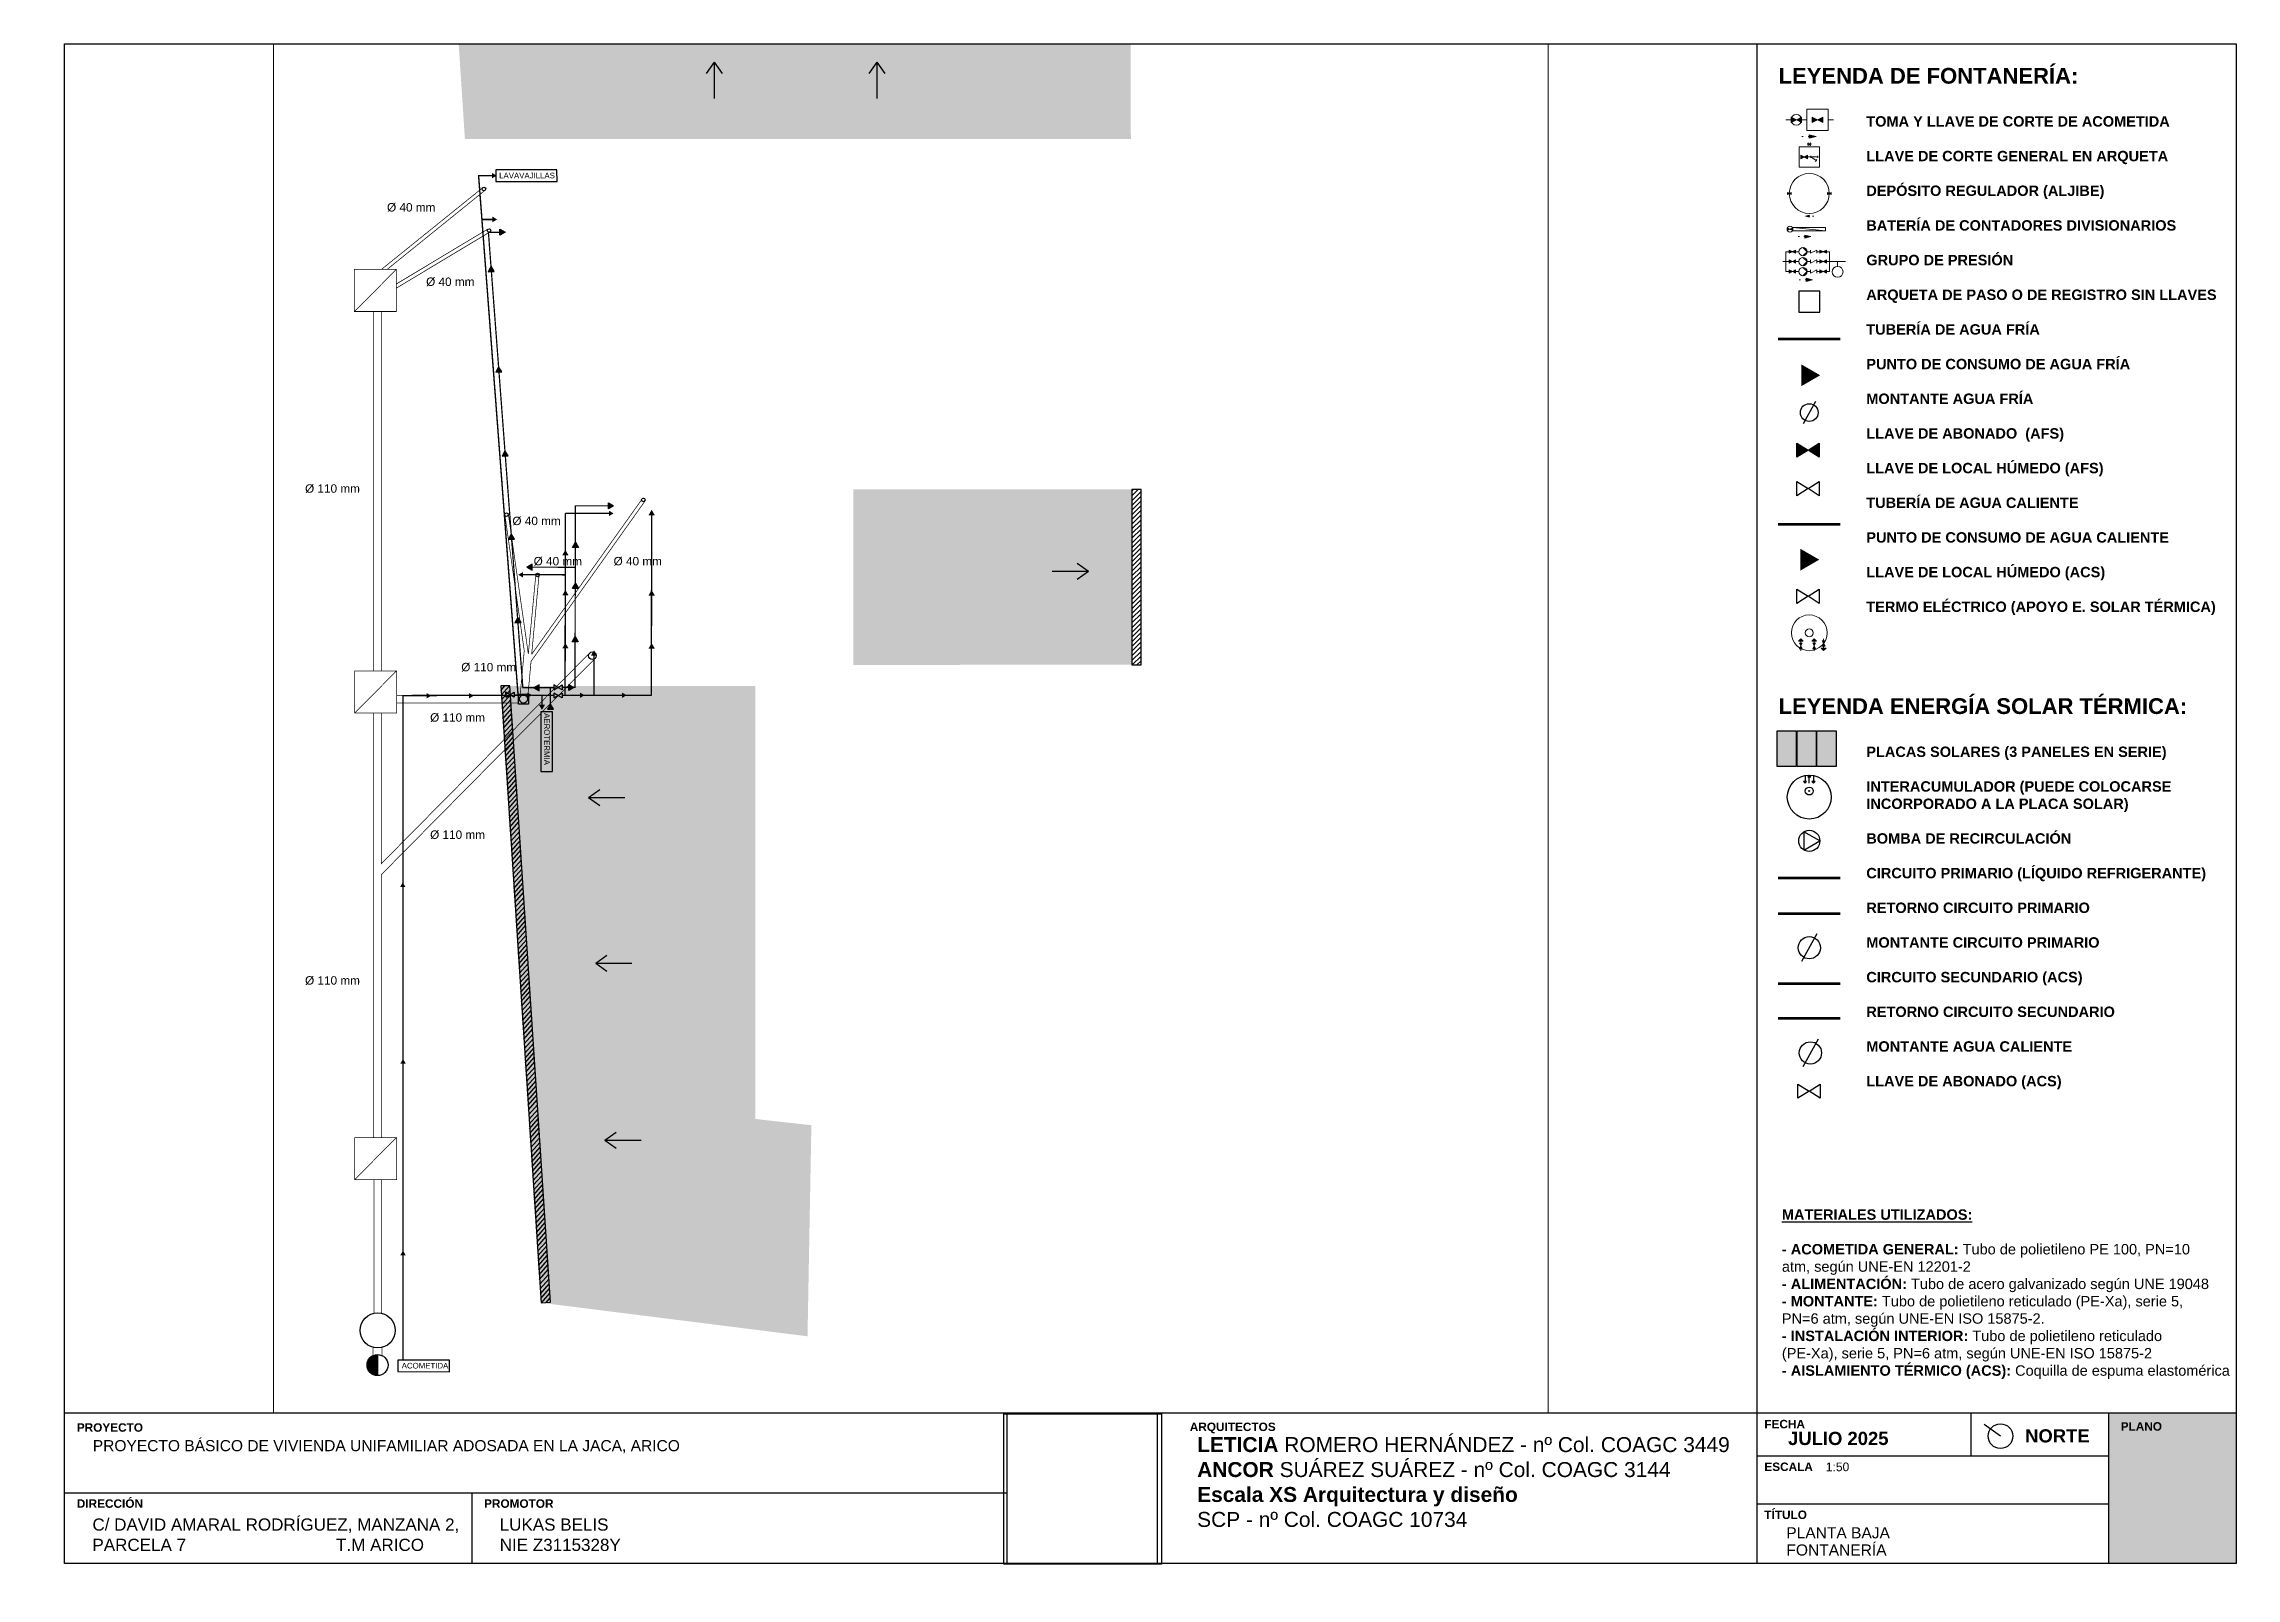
# Paper-space layout 'FONT_PB' of a CAD drawing. Header units: metres, sheet in millimetres. Extents: x 0 to 414, y 1 to 291.
# The model-space entities are those that its viewports show. They can reach past a viewport. Long polylines and large blocks are cut down to what shows.
import ezdxf
from ezdxf.enums import TextEntityAlignment as Align

# ---------------------------------------------------------------- set-up
doc = ezdxf.new("R2010")
doc.units = ezdxf.units.M
for name, pattern in [('CONTINUA', [0]), ('CYPE_PUNTO', [0.075, 0, -0.075]), ('RAYITAS2', [0.1875, 0.125, -0.0625])]:
    doc.linetypes.add(name, pattern=pattern)
for name, color, linetype in [('01Texto 4 (Ref Carp)', 220, 'Continuous'), ('01Trama solido', 254, 'Continuous'), ('03fontanería', 170, 'Continuous'), ('03Saneamiento', 124, 'Continuous'), ('04Presentacion', 7, 'Continuous'), ('04Ventana Presentación', 250, 'Continuous')]:
    doc.layers.add(name, color=color, linetype=linetype)
for name, color, linetype, true_color in [('03Solar Termica', 7, 'Continuous', 0xf2cf45), ('04Ventanas presentación', 7, 'Continuous', 0xffffff), ('PDF2_Rellenos sólidos', 7, 'Continuous', 0xffffff), ('PDF_Rellenos sólidos', 7, 'Continuous', 0xffffff)]:
    doc.layers.add(name, color=color, linetype=linetype, true_color=true_color)
doc.layers.add('SALU_NUDOS', color=19, linetype='Continuous', lineweight=0)
doc.styles.add('ARIAL', font='arial.ttf')
doc.styles.add('BankGothic', font='bgothl.ttf')
doc.styles.get("Standard").update_dxf_attribs({"font": 'arial.ttf'})
picture_1 = doc.add_image_def('image1.png', size_in_pixel=(401, 382))

psp = doc.layouts.new('FONT_PB')

msp = doc.modelspace()

# ---------------------------------------------------------------- texts
at = {"layer": '03fontanería', "color": 170, "char_height": 0.08, "attachment_point": 1, "style": 'ARIAL'}
for s, insert, rotation in [('LAVAVAJILLAS', (42.472, -24.401), 0.0988), ('AEROTERMIA', (43.194, -32.107), 269.9617), ('ACOMETIDA', (41.083, -41.372), 359.9617)]:
    msp.add_mtext_dynamic_manual_height_columns(s, width=262.54883, gutter_width=12.5, heights=[0], dxfattribs=dict(at, insert=insert, rotation=rotation))
at = {"layer": '03Saneamiento', "char_height": 0.12, "attachment_point": 1, "rotation": 359.893}
for s, insert in [('%%C 40 mm', (40.874, -24.833)), ('%%C 40 mm', (41.431, -25.894)), ('%%C 110 mm', (39.705, -28.843)), ('%%C 40 mm', (42.661, -29.305)), ('%%C 40 mm', (42.964, -29.879)), ('%%C 40 mm', (44.104, -29.879)), ('%%C 110 mm', (41.932, -31.39)), ('%%C 110 mm', (41.488, -32.108)), ('%%C 110 mm', (41.488, -33.779)), ('%%C 110 mm', (39.705, -35.858))]:
    msp.add_mtext_dynamic_manual_height_columns(s, width=21.21165, gutter_width=25, heights=[0], dxfattribs=dict(at, insert=insert))

# ---------------------------------------------------------------- blocks, each defined once
blk = doc.blocks.new('_caratula hostel')
at = {"layer": '04Presentacion', "ltscale": 0.1}
h = blk.add_hatch(color=252, dxfattribs=at)
h.dxf.hatch_style = 1
h.paths.add_polyline_path([(414.17, 32.6), (390.08, 32.6), (390.08, 4.21), (414.17, 4.21)])
for p, q in [((182.17, 4.21), (182.17, 32.6)), ((210.56, 4.21), (210.56, 32.6)), ((323.76, 4.21), (323.76, 32.6)), ((414.17, 27.15), (414.17, 27.15)), ((323.76, 15.47), (390.08, 15.47))]:
    blk.add_line(p, q, dxfattribs=at)
at = {"layer": '04Presentacion', "linetype": 'Continuous'}
blk.add_lwpolyline([(4.2, 4.21), (4.2, 291.17), (414.17, 291.17), (414.17, 4.21)], close=True, dxfattribs=at)
at = {"layer": '04Presentacion', "ltscale": 0.1}
for points in [[(414.17, 32.6), (4.2, 32.6)], [(364.07, 32.6), (364.07, 24.54)], [(390.08, 32.6), (390.08, 4.21)], [(323.76, 24.54), (390.08, 24.54)], [(4.2, 17.59), (182.17, 17.59)], [(81.09, 17.59), (81.09, 4.21)]]:
    blk.add_lwpolyline(points, dxfattribs=at)
at = {"layer": '04Presentacion', "attachment_point": 1, "style": 'BankGothic'}
for s, insert, char_height, width in [('{\\fArial|b1|i0|c0|p34;\\C8;PROYECTO}', (6.5, 30.7), 1.5945, 92.2528), ('{\\fArial|b1|i0|c0|p34;\\C8;ARQUITECTOS}', (216.63, 30.83), 1.5945, 92.2528), ('{\\fArial|b1|i0|c0|p34;\\C8;FECHA}', (325.1, 31.35), 1.5945, 92.2528), ('{\\fArial|b1|i0|c0|p34;JULIO 2025}', (329.58, 29.09), 2.4914, 155.1989), ('{\\fArial|b1|i0|c0|p34;NORTE}', (374.33, 29.57), 2.4914, 155.1989), ('{\\fArial|b1|i0|c0|p34;\\C8;PLANO}', (392.38, 30.91), 1.5945, 92.2528), ('{\\fArial|b0|i0|c0|p34;PROYECTO BÁSICO DE VIVIENDA UNIFAMILIAR ADOSADA EN LA JACA, ARICO}', (9.52, 27.53), 2.1, 171.1158), ('{\\fArial|b1|i0|c0|p34;LETICIA\\fArial|b0|i0|c0|p34; ROMERO HERNÁNDEZ - nº Col. COAGC 3449\\fArial|b1|i0|c0|p34;\\PANCOR\\fArial|b0|i0|c0|p34; SUÁREZ SUÁREZ - nº Col. COAGC 3144\\P\\fArial|b1|i0|c0|p34;Escala XS Arquitectura y diseño\\fArial|b0|i0|c0|p34; \\PSCP - nº Col. COAGC 10734}', (218.02, 28.09), 2.82508, 102.7774), ('{\\fArial|b1|i0|c0|p34;\\C8;ESCALA}', (325.1, 23.29), 1.5945, 92.2528), ('{\\fArial|b1|i0|c0|p34;\\C8;DIRECCIÓN}', (6.5, 16.34), 1.5945, 92.2528), ('{\\fArial|b0|i0|c0|p34;C/ DAVID AMARAL RODRÍGUEZ, MANZANA 2, PARCELA 7^I^I^I^IT.M ARICO}', (9.45, 12.73), 2.3, 72.0333), ('{\\fArial|b1|i0|c0|p34;\\C8;PROMOTOR}', (83.39, 16.34), 1.5945, 92.2528), ('{\\fArial|b0|i0|c0|p34;LUKAS BELIS\\PNIE Z3115328Y}', (86.34, 12.73), 2.3, 72.0333), ('{\\fArial|b1|i0|c0|p34;\\C8;TÍTULO}', (325.1, 14.22), 1.5945, 92.2528)]:
    blk.add_mtext(s, dxfattribs=dict(at, insert=insert, char_height=char_height, width=width))
at = {"layer": '04Presentacion', "color": 252, "true_color": 0x939598, "style": 'ARIAL'}
blk.add_attdef('ESCALA', (336.7, 21.66), '', height=1.63, dxfattribs=at)
at = {"layer": '04Presentacion', "style": 'ARIAL'}
blk.add_attdef('LAMINA', text='', height=9.5, dxfattribs=at).set_placement((402.13, 11.88), align=Align.CENTER)
for tag, p in [('PLANTA', (329.25, 8.97)), ('PLANO', (329.27, 5.73))]:
    blk.add_attdef(tag, p, '', height=2.1, dxfattribs=at)
at = {"layer": '04Presentacion', "color": 7, "true_color": 0xffffff}
image = blk.add_image(picture_1, insert=(181.49, 4.09), size_in_units=(29.8, 28.39), dxfattribs=at)
image.dxf.flags = 7
blk = doc.blocks.new('Deposito regulador (aljibe)')
at = {"layer": 'SALU_NUDOS'}
for points in [[(0, 0.535), (0.1, 0.56), (0, 0.585)], [(-0.585, -0.075), (-0.535, -0.051), (-0.485, -0.075), (-0.485, -0.025), (-0.535, -0.049), (-0.585, -0.025)], [(0.485, -0.075), (0.535, -0.051), (0.585, -0.075), (0.585, -0.025), (0.535, -0.049), (0.485, -0.025)]]:
    blk.add_hatch(color=256, dxfattribs=at).paths.add_polyline_path(points)
at = {"layer": 'SALU_NUDOS', "linetype": 'CYPE_PUNTO'}
blk.add_line((-0.1, 0.56), (0, 0.56), dxfattribs=at)
at = {"layer": 'SALU_NUDOS'}
for points in [[(0, 0.535), (0.1, 0.56), (0, 0.585)], [(-0.585, -0.075), (-0.535, -0.051), (-0.485, -0.075), (-0.485, -0.025), (-0.535, -0.049), (-0.585, -0.025)], [(0.485, -0.075), (0.535, -0.051), (0.585, -0.075), (0.585, -0.025), (0.535, -0.049), (0.485, -0.025)]]:
    blk.add_lwpolyline(points, close=True, dxfattribs=at)
blk.add_circle((0, -0.05), 0.535, dxfattribs=at)
blk = doc.blocks.new('Grupo de presion')
at = {"layer": 'SALU_NUDOS'}
for points in [[(-0.39, 0.085), (-0.34, 0.109), (-0.29, 0.085), (-0.29, 0.135), (-0.34, 0.111), (-0.39, 0.135)], [(-0.125, 0.215), (-0.025, 0.24), (-0.125, 0.265)], [(0.09, 0.085), (0.14, 0.109), (0.19, 0.085), (0.19, 0.135), (0.14, 0.111), (0.09, 0.135)], [(-0.39, -0.07), (-0.34, -0.046), (-0.29, -0.07), (-0.29, -0.02), (-0.34, -0.044), (-0.39, -0.02)], [(-0.39, -0.225), (-0.34, -0.201), (-0.29, -0.225), (-0.29, -0.175), (-0.34, -0.199), (-0.39, -0.175)], [(0.09, -0.07), (0.14, -0.046), (0.19, -0.07), (0.19, -0.02), (0.14, -0.044), (0.09, -0.02)], [(0.09, -0.225), (0.14, -0.201), (0.19, -0.225), (0.19, -0.175), (0.14, -0.199), (0.09, -0.175)]]:
    blk.add_hatch(color=256, dxfattribs=at).paths.add_polyline_path(points)
for p, q in [((-0.44, 0.11), (-0.39, 0.11)), ((-0.44, 0.11), (-0.44, -0.2)), ((-0.29, 0.11), (-0.24, 0.11)), ((-0.175, 0.175), (-0.11, 0.11)), ((-0.175, 0.02), (-0.11, -0.045)), ((0.04, 0.11), (0.09, 0.11)), ((0.19, 0.11), (0.24, 0.11)), ((0.24, 0.11), (0.24, -0.2)), ((0.365, -0.045), (0.365, 0.03)), ((-0.49, -0.045), (-0.44, -0.045)), ((-0.44, -0.045), (-0.39, -0.045)), ((-0.44, -0.2), (-0.39, -0.2)), ((-0.29, -0.045), (-0.24, -0.045)), ((-0.29, -0.2), (-0.24, -0.2)), ((-0.175, -0.135), (-0.11, -0.2)), ((0.04, -0.045), (0.09, -0.045)), ((0.04, -0.2), (0.09, -0.2)), ((0.19, -0.045), (0.24, -0.045)), ((0.19, -0.2), (0.24, -0.2)), ((0.24, -0.045), (0.49, -0.045))]:
    blk.add_line(p, q, dxfattribs=at)
at = {"layer": 'SALU_NUDOS', "linetype": 'CYPE_PUNTO'}
blk.add_line((-0.225, 0.24), (-0.125, 0.24), dxfattribs=at)
at = {"layer": 'SALU_NUDOS'}
for points in [[(-0.39, 0.085), (-0.34, 0.109), (-0.29, 0.085), (-0.29, 0.135), (-0.34, 0.111), (-0.39, 0.135)], [(-0.125, 0.215), (-0.025, 0.24), (-0.125, 0.265)], [(0.09, 0.085), (0.14, 0.109), (0.19, 0.085), (0.19, 0.135), (0.14, 0.111), (0.09, 0.135)], [(-0.39, -0.07), (-0.34, -0.046), (-0.29, -0.07), (-0.29, -0.02), (-0.34, -0.044), (-0.39, -0.02)], [(-0.39, -0.225), (-0.34, -0.201), (-0.29, -0.225), (-0.29, -0.175), (-0.34, -0.199), (-0.39, -0.175)], [(0.09, -0.07), (0.14, -0.046), (0.19, -0.07), (0.19, -0.02), (0.14, -0.044), (0.09, -0.02)], [(0.09, -0.225), (0.14, -0.201), (0.19, -0.225), (0.19, -0.175), (0.14, -0.199), (0.09, -0.175)]]:
    blk.add_lwpolyline(points, close=True, dxfattribs=at)
for points in [[(-0.175, 0.045), (-0.11, 0.11), (-0.06, 0.11)], [(-0.06, 0.085), (-0.06, 0.135), (0.04, 0.085), (0.04, 0.135)], [(-0.175, -0.11), (-0.11, -0.045), (-0.06, -0.045)], [(-0.175, -0.265), (-0.11, -0.2), (-0.06, -0.2)], [(-0.06, -0.07), (-0.06, -0.02), (0.04, -0.07), (0.04, -0.02)], [(-0.06, -0.225), (-0.06, -0.175), (0.04, -0.225), (0.04, -0.175)]]:
    blk.add_lwpolyline(points, dxfattribs=at)
for centre, radius in [((-0.175, 0.11), 0.065), ((-0.175, -0.045), 0.065), ((0.365, 0.115), 0.085), ((-0.175, -0.2), 0.065)]:
    blk.add_circle(centre, radius, dxfattribs=at)
blk = doc.blocks.new('Bateria de contadores divisionarios')
at = {"layer": 'SALU_NUDOS'}
for points in [[(-0.025, 0.05), (0.075, 0.075), (-0.025, 0.1)], [(-0.325, -0.075), (-0.275, -0.051), (-0.225, -0.075), (-0.225, -0.025), (-0.275, -0.049), (-0.325, -0.025)]]:
    blk.add_hatch(color=256, dxfattribs=at).paths.add_polyline_path(points)
at = {"layer": 'SALU_NUDOS', "linetype": 'CYPE_PUNTO'}
blk.add_line((-0.125, 0.075), (-0.025, 0.075), dxfattribs=at)
at = {"layer": 'SALU_NUDOS'}
blk.add_line((-0.225, -0.0765), (0.325, -0.0235), dxfattribs=at)
for points in [[(-0.025, 0.05), (0.075, 0.075), (-0.025, 0.1)], [(-0.325, -0.075), (-0.275, -0.051), (-0.225, -0.075), (-0.225, -0.025), (-0.275, -0.049), (-0.325, -0.025)], [(-0.225, -0.0765), (0.325, -0.0765), (0.325, -0.0235), (-0.225, -0.0235), (-0.225, -0.0765)]]:
    blk.add_lwpolyline(points, close=True, dxfattribs=at)
blk.add_circle((-0.275, -0.05), 0.05, dxfattribs=at)
blk = doc.blocks.new('Llave de corte general dentro de la propiedad')
at = {"layer": 'SALU_NUDOS'}
for points in [[(0, 0.1875), (0.1, 0.2125), (0, 0.2375)], [(-0.125, -0.1125), (-0.075, -0.0885), (-0.025, -0.1125), (-0.025, -0.0625), (-0.075, -0.0865), (-0.125, -0.0625)]]:
    blk.add_hatch(color=256, dxfattribs=at).paths.add_polyline_path(points)
at = {"layer": 'SALU_NUDOS', "linetype": 'CYPE_PUNTO'}
blk.add_line((-0.1, 0.2125), (0, 0.2125), dxfattribs=at)
at = {"layer": 'SALU_NUDOS'}
for p, q in [((0, 0.1), (-0.00875, 0.0875)), ((0, 0.1125), (0, 0.1)), ((0, 0.1), (0.00875, 0.0875)), ((-0.025, -0.0875), (0.025, -0.0875)), ((0.025, -0.1025), (0.025, -0.0725)), ((0.025, -0.0875), (0.125, -0.0875)), ((0.1, -0.1375), (0.09, -0.1525)), ((0.125, -0.1025), (0.125, -0.0725))]:
    blk.add_line(p, q, dxfattribs=at)
for points in [[(-0.15, -0.2375), (0.15, -0.2375), (0.15, 0.0625), (-0.15, 0.0625), (-0.15, -0.2375)], [(0, 0.1875), (0.1, 0.2125), (0, 0.2375)], [(-0.125, -0.1125), (-0.075, -0.0885), (-0.025, -0.1125), (-0.025, -0.0625), (-0.075, -0.0865), (-0.125, -0.0625)]]:
    blk.add_lwpolyline(points, close=True, dxfattribs=at)
for points in [[(-0.0125, 0.10625), (0, 0.1), (0.0125, 0.10625)], [(0.025, -0.0875), (0.1, -0.1375), (0.11, -0.1225)]]:
    blk.add_lwpolyline(points, dxfattribs=at)
for centre, start_param, end_param in [((-0.0125, 0.1), 3.14159265, 6.28318331), ((0.0125, 0.1), 6.28318331, 9.42477796)]:
    blk.add_ellipse(centre, major_axis=(0, -0.02), ratio=0.5, start_param=start_param, end_param=end_param, dxfattribs=at)
blk = doc.blocks.new('Termo electrico_(E 0mm180mm 0°)_V_(S 0mm-180mm 180°)_V_(E 0mm-60mm 0°)_V')
at = {"layer": 'SALU_NUDOS'}
for color, points in [(170, [(-0.165, 0.107), (-0.2, 0.125), (-0.2, 0.09)]), (170, [(-0.165, 0.107), (-0.13, 0.09), (-0.13, 0.125)]), (170, [(-0.075, 0.107), (-0.105, 0.137), (-0.105, 0.077)]), (12, [(-0.225, -0.18), (-0.195, -0.21), (-0.195, -0.15)]), (12, [(-0.135, -0.18), (-0.17, -0.162), (-0.17, -0.198)]), (12, [(-0.135, -0.18), (-0.1, -0.198), (-0.1, -0.162)])]:
    blk.add_hatch(color=color, dxfattribs=at).paths.add_polyline_path(points)
at = {"layer": 'SALU_NUDOS', "true_color": 0xf26722}
for points in [[(-0.165, -0.06), (-0.2, -0.043), (-0.2, -0.078)], [(-0.165, -0.06), (-0.13, -0.078), (-0.13, -0.043)], [(-0.075, -0.06), (-0.105, -0.03), (-0.105, -0.09)]]:
    blk.add_hatch(color=30, dxfattribs=at).paths.add_polyline_path(points)
at = {"layer": 'SALU_NUDOS', "color": 170}
for p, q in [((-0.225, 0.107, -1.3), (-0.2, 0.107, -1.3)), ((-0.13, 0.107, -1.3), (-0.105, 0.107, -1.3))]:
    blk.add_line(p, q, dxfattribs=at)
at = {"layer": 'SALU_NUDOS', "color": 30, "true_color": 0xf26722}
for p, q in [((-0.225, -0.06), (-0.2, -0.06)), ((-0.13, -0.06), (-0.105, -0.06))]:
    blk.add_line(p, q, dxfattribs=at)
at = {"layer": 'SALU_NUDOS', "color": 12}
for p, q in [((-0.1, -0.18), (-0.195, -0.18)), ((-0.075, -0.18), (-0.17, -0.18))]:
    blk.add_line(p, q, dxfattribs=at)
at = {"layer": 'SALU_NUDOS', "color": 170}
for points in [[(-0.165, 0.107), (-0.2, 0.125), (-0.2, 0.09)], [(-0.165, 0.107), (-0.13, 0.09), (-0.13, 0.125)], [(-0.075, 0.107), (-0.105, 0.137), (-0.105, 0.077)]]:
    blk.add_lwpolyline(points, close=True, dxfattribs=at)
at = {"layer": 'SALU_NUDOS', "color": 12}
for points in [[(-0.225, -0.18), (-0.195, -0.21), (-0.195, -0.15)], [(-0.135, -0.18), (-0.17, -0.162), (-0.17, -0.198)], [(-0.135, -0.18), (-0.1, -0.198), (-0.1, -0.162)]]:
    blk.add_lwpolyline(points, close=True, dxfattribs=at)
at = {"layer": 'SALU_NUDOS', "color": 30, "true_color": 0xf26722}
for points in [[(-0.165, -0.06), (-0.2, -0.043), (-0.2, -0.078)], [(-0.165, -0.06), (-0.13, -0.078), (-0.13, -0.043)], [(-0.075, -0.06), (-0.105, -0.03), (-0.105, -0.09)]]:
    blk.add_lwpolyline(points, close=True, dxfattribs=at)
at = {"layer": 'SALU_NUDOS'}
for radius in [0.225, 0.05]:
    blk.add_circle((0, 0), radius, dxfattribs=at)
blk = doc.blocks.new('Interacumulador de intercambio colectivo_(E 0mm-80mm 0°)_V_(S 0mm0mm 180°)_V_(S 300mm0mm 0°90°)_(E 0mm80mm 0°)_V')
at = {"layer": '03Solar Termica'}
for points in [[(-0.415, 0), (-0.385, -0.03), (-0.385, 0.03)], [(-0.265, 0.08), (-0.295, 0.11), (-0.295, 0.05)], [(-0.265, -0.08), (-0.295, -0.05), (-0.295, -0.11)]]:
    blk.add_hatch(color=256, dxfattribs=at).paths.add_polyline_path(points)
h = blk.add_hatch(color=256, dxfattribs=at)
edge = h.paths.add_edge_path()
edge.add_arc((-0.115, 0), 0.0075, 0, 360)
for p, q in [((-0.415, 0.08), (-0.295, 0.08)), ((-0.265, 0), (-0.385, 0)), ((-0.415, -0.08), (-0.295, -0.08))]:
    blk.add_line(p, q, dxfattribs=at)
for points in [[(-0.415, 0), (-0.385, -0.03), (-0.385, 0.03)], [(-0.265, 0.08), (-0.295, 0.11), (-0.295, 0.05)], [(-0.265, -0.08), (-0.295, -0.05), (-0.295, -0.11)]]:
    blk.add_lwpolyline(points, close=True, dxfattribs=at)
for centre, radius in [((0, 0), 0.415), ((-0.115, 0), 0.075), ((-0.115, 0), 0.0075)]:
    blk.add_circle(centre, radius, dxfattribs=at)
blk = doc.blocks.new('Bomba de circulacion')
at = {"layer": '03Solar Termica'}
blk.add_lwpolyline([(0.1, 0), (-0.05, 0.0866), (-0.05, -0.0866), (0.1, 0)], close=True, dxfattribs=at)
blk.add_circle((0, 0), 0.1, dxfattribs=at)
blk = doc.blocks.new('_LEYENDA FONTANERÍA')
at = {"layer": '01Texto 4 (Ref Carp)', "true_color": 0xf8991e}
h = blk.add_hatch(dxfattribs=at)
h.set_pattern_fill('ANGLE', color=30)
h.set_pattern_definition([(0, (0, 0), (0, 6.985), [5.08, -1.905]), (90, (0, 0), (-6.985, 4e-16), [5.08, -1.905])])
h.paths.add_polyline_path([(327.71, 98.01), (409.39, 98.01), (409.39, 122.31), (327.71, 122.31)], flags=9)
h.paths.add_polyline_path([(326.72, 191.46), (405.36, 191.46), (405.36, 197.59), (326.72, 197.59)], flags=9)
h.paths.add_polyline_path([(343.65, 149.61), (406.2, 149.61), (406.2, 188.47), (343.65, 188.47)], flags=9)
h.paths.add_polyline_path([(326.72, 281.26), (384.8, 281.26), (384.8, 287.39), (326.72, 287.39)], flags=9)
h.paths.add_polyline_path([(343.65, 205.08), (410.98, 205.08), (410.98, 278.26), (343.65, 278.26)], flags=9)
h.paths.add_polyline_path([(328.78, 3.95), (390.49, 3.95), (390.49, 8.11), (328.78, 8.11)], flags=9)
h.paths.add_polyline_path([(336.82, 19.59), (351.36, 19.59), (351.36, 22.88), (336.82, 22.88)], flags=9)
h.paths.add_polyline_path([(392.84, 6.82), (411.32, 6.82), (411.32, 25.37), (392.84, 25.37)], flags=9)
h.paths.add_polyline_path([(328.79, 6.98), (360.96, 6.98), (360.96, 11.14), (328.79, 11.14)], flags=9)
h.paths.add_polyline_path([(324.65, 10.12), (333.49, 10.12), (333.49, 13.4), (324.65, 13.4)], flags=9)
h.paths.add_polyline_path([(324.54, 19.58), (334.49, 19.58), (334.49, 22.86), (324.54, 22.86)], flags=9)
h.paths.add_polyline_path([(367.46, 23.8), (380.88, 23.8), (380.88, 28.94), (367.46, 28.94)], flags=9)
h.paths.add_polyline_path([(391.82, 26.91), (400.41, 26.91), (400.41, 30.19), (391.82, 30.19)], flags=9)
h.paths.add_polyline_path([(328.7, 23.32), (358.19, 23.32), (358.19, 28.45), (328.7, 28.45)], flags=9)
h.paths.add_polyline_path([(324.53, 26.98), (333, 26.98), (333, 30.27), (324.53, 30.27)], flags=9)
at = {"layer": '03fontanería', "lineweight": 0}
for points in [[(330.14, 276.33), (331.14, 276.81), (332.14, 276.33), (332.14, 277.33), (331.14, 276.85), (330.14, 277.33)], [(334.14, 276.33), (335.14, 276.81), (336.14, 276.33), (336.14, 277.33), (335.14, 276.85), (334.14, 277.33)]]:
    blk.add_hatch(color=256, dxfattribs=at).paths.add_polyline_path(points)
at = {"layer": '03fontanería'}
h = blk.add_hatch(color=170, dxfattribs=at)
h.dxf.hatch_style = 1
h.paths.add_polyline_path([(331.26, 215.78), (331.26, 213.1), (333.4, 214.44)])
h.paths.add_polyline_path([(335.46, 215.78), (333.4, 214.44), (335.46, 213.1)])
at = {"layer": '03Solar Termica'}
h = blk.add_hatch(color=256, dxfattribs=at)
h.dxf.hatch_style = 1
h.paths.add_polyline_path([(331.12, 161.48), (327.53, 161.48), (327.53, 154.74), (331.12, 154.74)])
h.paths.add_polyline_path([(334.87, 161.48), (331.28, 161.48), (331.28, 154.74), (334.87, 154.74)])
h.paths.add_polyline_path([(338.63, 161.48), (335.04, 161.48), (335.04, 154.74), (338.63, 154.74)])
at = {"layer": '03fontanería', "lineweight": 0}
for p, q in [((329.14, 276.83), (330.14, 276.83)), ((332.14, 276.83), (333.14, 276.83)), ((337.14, 276.83), (338.14, 276.83))]:
    blk.add_line(p, q, dxfattribs=at)
at = {"layer": '03fontanería', "color": 170}
blk.add_line((334.74, 223.64), (332.42, 219.45), dxfattribs=at)
at = {"layer": '03fontanería', "lineweight": 0}
for points in [[(330.14, 276.33), (331.14, 276.81), (332.14, 276.33), (332.14, 277.33), (331.14, 276.85), (330.14, 277.33)], [(333.14, 274.83), (337.14, 274.83), (337.14, 278.83), (333.14, 278.83), (333.14, 274.83)], [(334.14, 276.33), (335.14, 276.81), (336.14, 276.33), (336.14, 277.33), (335.14, 276.85), (334.14, 277.33)]]:
    blk.add_lwpolyline(points, close=True, dxfattribs=at)
at = {"layer": '03fontanería'}
blk.add_lwpolyline([(331.58, 240.5), (335.58, 240.5), (335.58, 244.5), (331.58, 244.5), (331.58, 240.5)], close=True, dxfattribs=at)
at = {"layer": '03fontanería', "const_width": 0.5}
blk.add_lwpolyline([(339.46, 235.42), (327.7, 235.42)], dxfattribs=at)
at = {"layer": '03fontanería', "const_width": 0.517}
blk.add_lwpolyline([(332.34, 230.2), (332.34, 226.98), (335.13, 228.59)], close=True, dxfattribs=at)
blk.add_lwpolyline([(332.34, 230.2), (332.34, 226.98), (335.13, 228.59)], close=True, dxfattribs=at)
at = {"layer": '03fontanería', "color": 170}
blk.add_lwpolyline([(335.46, 215.78), (335.46, 213.1), (333.4, 214.44), (331.26, 213.1), (331.26, 215.78), (333.4, 214.44), (335.46, 215.78)], dxfattribs=at)
at = {"layer": '03fontanería'}
blk.add_lwpolyline([(335.46, 208.53), (335.46, 205.85), (333.4, 207.19), (331.26, 205.85), (331.26, 208.53), (333.4, 207.19), (335.46, 208.53)], dxfattribs=at)
at = {"layer": '03fontanería', "color": 12, "const_width": 0.5}
blk.add_lwpolyline([(339.46, 200.43), (327.7, 200.43)], dxfattribs=at)
at = {"layer": '03fontanería', "color": 12, "const_width": 0.517}
blk.add_lwpolyline([(332.16, 195.38), (332.16, 192.16), (334.95, 193.77)], close=True, dxfattribs=at)
blk.add_lwpolyline([(332.16, 195.38), (332.16, 192.16), (334.95, 193.77)], close=True, dxfattribs=at)
at = {"layer": '03fontanería', "color": 12}
blk.add_lwpolyline([(335.46, 188.2), (335.46, 185.52), (333.4, 186.86), (331.26, 185.52), (331.26, 188.2), (333.4, 186.86), (335.46, 188.2)], dxfattribs=at)
at = {"layer": '03fontanería', "lineweight": 0}
blk.add_circle((331.14, 276.83), 1, dxfattribs=at)
at = {"layer": '03fontanería', "color": 170}
blk.add_circle((333.58, 221.54), 1.68, dxfattribs=at)
at = {"layer": '03fontanería'}
blk.add_solid([(332.34, 226.98), (335.13, 228.59), (332.34, 230.2)], dxfattribs=at)
blk.add_solid([(332.34, 226.98), (335.13, 228.59), (332.34, 230.2)], dxfattribs=at)
at = {"layer": '03fontanería', "color": 12}
blk.add_solid([(332.16, 192.16), (334.95, 193.77), (332.16, 195.38)], dxfattribs=at)
blk.add_solid([(332.16, 192.16), (334.95, 193.77), (332.16, 195.38)], dxfattribs=at)
at = {"layer": '03Solar Termica'}
blk.add_line((335.03, 123.11), (332.13, 117.87), dxfattribs=at)
at = {"layer": '03Solar Termica', "color": 30, "true_color": 0xf26722}
blk.add_line((335.25, 103.26), (332.35, 98.02), dxfattribs=at)
at = {"layer": '03Solar Termica'}
for points in [[(327.53, 161.48), (331.12, 161.48), (331.12, 154.74), (327.53, 154.74)], [(331.28, 161.48), (334.87, 161.48), (334.87, 154.74), (331.28, 154.74)], [(335.04, 161.48), (338.63, 161.48), (338.63, 154.74), (335.04, 154.74)]]:
    blk.add_lwpolyline(points, close=True, dxfattribs=at)
at = {"layer": '03Solar Termica', "const_width": 0.5}
blk.add_lwpolyline([(339.46, 133.68), (327.7, 133.68)], dxfattribs=at)
at = {"layer": '03Solar Termica', "linetype": 'RAYITAS2', "ltscale": 10, "const_width": 0.5}
blk.add_lwpolyline([(339.46, 126.93), (327.7, 126.93)], dxfattribs=at)
at = {"layer": '03Solar Termica', "color": 30, "true_color": 0xf26722, "const_width": 0.5}
blk.add_lwpolyline([(339.46, 113.71), (327.7, 113.71)], dxfattribs=at)
at = {"layer": '03Solar Termica', "color": 30, "linetype": 'RAYITAS2', "ltscale": 10, "true_color": 0xf26722, "const_width": 0.5}
blk.add_lwpolyline([(339.46, 107.18), (327.7, 107.18)], dxfattribs=at)
at = {"layer": '03Solar Termica', "color": 30, "true_color": 0xf26722}
blk.add_lwpolyline([(335.64, 94.75), (335.64, 92.07), (333.58, 93.41), (331.44, 92.07), (331.44, 94.75), (333.58, 93.41), (335.64, 94.75)], dxfattribs=at)
at = {"layer": '03Solar Termica'}
blk.add_circle((333.58, 120.49), 2.1, dxfattribs=at)
at = {"layer": '03Solar Termica', "color": 30, "true_color": 0xf26722}
blk.add_circle((333.8, 100.64), 2.1, dxfattribs=at)
at = {"layer": '03fontanería', "xscale": 12.8, "yscale": 12.8, "zscale": 12.8}
blk.add_blockref('Llave de corte general dentro de la propiedad', (333.58, 270.93), dxfattribs=at)
at = {"layer": '03fontanería'}
for name, p, xscale, yscale, zscale, rotation in [('Deposito regulador (aljibe)', (333.58, 262.57), 7.055999999999998, 7.055999999999998, 7.055999999999998, 180), ('Bateria de contadores divisionarios', (333.02, 255.62), -11.2, 11.2, 11.2, 180), ('Grupo de presion', (334.51, 249.51), -12.096, 12.096, 12.096, 180), ('Termo electrico_(E 0mm180mm 0°)_V_(S 0mm-180mm 180°)_V_(E 0mm-60mm 0°)_V', (333.58, 179.96), 14.99999999999999, 14.99999999999999, 14.99999999999999, 90.30257253038066)]:
    blk.add_blockref(name, p, dxfattribs=dict(at, xscale=xscale, yscale=yscale, zscale=zscale, rotation=rotation))
at = {"layer": '03Solar Termica', "xscale": 10, "yscale": 10, "zscale": 10, "rotation": 270}
blk.add_blockref('Interacumulador de intercambio colectivo_(E 0mm-80mm 0°)_V_(S 0mm0mm 180°)_V_(S 300mm0mm 0°90°)_(E 0mm80mm 0°)_V', (333.58, 148.94), dxfattribs=at)
at = {"layer": '03Solar Termica', "xscale": 20, "yscale": 20, "zscale": 20}
blk.add_blockref('Bomba de circulacion', (333.58, 140.68), dxfattribs=at)
at = {"layer": '04Presentacion', "attachment_point": 1, "style": 'BankGothic'}
for s, width, heights, insert, char_height in [('{\\fArial|b1|i0|c0|p34;LEYENDA DE FONTANERÍA:}', 113.0931, [0], (327.79, 286.63), 2.9761), ('\\A1;{\\fArial|b1|i0|c0|p34;\\C0;TOMA Y LLAVE DE CORTE DE ACOMETIDA\\P\\PLLAVE DE CORTE GENERAL EN ARQUETA\\P\\PDEPÓSITO REGULADOR (ALJIBE)\\P\\PBATERÍA DE CONTADORES DIVISIONARIOS\\P\\PGRUPO DE PRESIÓN\\P\\PARQUETA DE PASO O DE REGISTRO SIN LLAVES\\P\\PTUBERÍA DE AGUA FRÍA\\P\\PPUNTO DE CONSUMO DE AGUA FRÍA\\P\\PMONTANTE AGUA FRÍA\\P\\PLLAVE DE ABONADO  (AFS)\\P\\PLLAVE DE LOCAL HÚMEDO (AFS)\\P\\PTUBERÍA DE AGUA CALIENTE\\P\\PPUNTO DE CONSUMO DE AGUA CALIENTE\\P\\PLLAVE DE LOCAL HÚMEDO (ACS)\\P\\PTERMO ELÉCTRICO (APOYO E. SOLAR TÉRMICA)}', 65.841, [317.16], (344.35, 277.51), 1.9634), ('{\\fArial|b1|i0|c0|p34;LEYENDA ENERGÍA SOLAR TÉRMICA:}', 113.0931, [0], (327.79, 167.61), 2.9761), ('\\A1;{\\fArial|b1|i0|c0|p34;\\C0;PLACAS SOLARES (3 PANELES EN SERIE)\\P\\PINTERACUMULADOR (PUEDE COLOCARSE INCORPORADO A LA PLACA SOLAR)\\P\\PBOMBA DE RECIRCULACIÓN\\P\\PCIRCUITO PRIMARIO (LÍQUIDO REFRIGERANTE)\\P\\PRETORNO CIRCUITO PRIMARIO\\P\\PMONTANTE CIRCUITO PRIMARIO\\P\\PCIRCUITO SECUNDARIO (ACS)\\P\\PRETORNO CIRCUITO SECUNDARIO\\P\\PMONTANTE AGUA CALIENTE\\P\\PLLAVE DE ABONADO (ACS)}', 65.841, [317.16], (344.35, 158.48), 1.9634), ('\\A1;{\\fArial|b1|i0|c0|p34;\\L\\C0;MATERIALES UTILIZADOS:\\P\\l\\P- ACOMETIDA GENERAL: \\fArial|b0|i0|c0|p34;Tubo de polietileno PE 100, PN=10 atm, según UNE-EN 12201-2\\P\\fArial|b1|i0|c0|p34;- ALIMENTACIÓN: \\fArial|b0|i0|c0|p34;Tubo de acero galvanizado según UNE 19048\\P\\fArial|b1|i0|c0|p34;- MONTANTE: \\fArial|b0|i0|c0|p34;Tubo de polietileno reticulado (PE-Xa), serie 5, PN=6 atm, según UNE-EN ISO 15875-2.\\P\\fArial|b1|i0|c0|p34;- INSTALACIÓN INTERIOR: \\fArial|b0|i0|c0|p34;Tubo de polietileno reticulado (PE-Xa), serie 5, PN=6 atm, según UNE-EN ISO 15875-2\\P\\fArial|b1|i0|c0|p34;- AISLAMIENTO TÉRMICO (ACS): \\fArial|b0|i0|c0|p34;Coquilla de espuma elastomérica}', 82.7125, [317.16], (328.41, 71.1), 1.96338)]:
    blk.add_mtext_dynamic_manual_height_columns(s, width=width, gutter_width=12.5, heights=heights, dxfattribs=dict(at, insert=insert, char_height=char_height))
blk = doc.blocks.new('A$C69e4ee1f')
at = {"layer": '03fontanería', "const_width": 0.0241}
blk.add_lwpolyline([(0, 0.15), (0, 0), (0.13, 0.075)], close=True, dxfattribs=at)
blk.add_lwpolyline([(0, 0.15), (0, 0), (0.13, 0.075)], close=True, dxfattribs=at)
at = {"layer": '03fontanería'}
blk.add_solid([(0, 0), (0.13, 0.075), (0, 0.15)], dxfattribs=at)
blk.add_solid([(0, 0), (0.13, 0.075), (0, 0.15)], dxfattribs=at)
blk = doc.blocks.new('A$C979a5925')
at = {"layer": '03fontanería', "color": 12}
blk.add_lwpolyline([(0, 0.075), (0.086, 0.075), (0.043, 0)], close=True, dxfattribs=at)
blk.add_lwpolyline([(0, 0.075), (0.086, 0.075), (0.043, 0)], close=True, dxfattribs=at)
blk.add_solid([(0.086, 0.075), (0.043, 0), (0, 0.075)], dxfattribs=at)
blk.add_solid([(0.086, 0.075), (0.043, 0), (0, 0.075)], dxfattribs=at)

# ---------------------------------------------------------------- hatches: boundary and pattern name
at = {"layer": '01Trama solido', "transparency": 33554483}
h = msp.add_hatch(color=256, dxfattribs=at)
h.dxf.hatch_style = 1
h.paths.add_polyline_path([(41.869, -22.167), (51.476, -22.206), (51.479, -23.918), (41.984, -23.918)])
h = msp.add_hatch(color=256, dxfattribs=at)
h.dxf.hatch_style = 1
h.paths.add_polyline_path([(51.491, -28.917), (51.491, -31.416), (47.524, -31.419), (47.524, -28.914)])
h = msp.add_hatch(color=256, dxfattribs=at)
h.dxf.hatch_style = 1
h.paths.add_polyline_path([(42.494, -31.718), (46.125, -31.721), (46.126, -37.894), (46.924, -37.983), (46.869, -40.993), (43.069, -40.515)])
at = {"layer": '03Saneamiento', "true_color": 0x7fff00}
h = msp.add_hatch(dxfattribs=at)
h.set_pattern_fill('ANSI31', color=70, scale=0.015, angle=-0.2479)
h.set_pattern_definition([(44.752081, (-18.931855, 560.46393), (-0.0335299298, 0.0338213606), [])])
h.paths.add_polyline_path([(51.491, -28.917), (51.491, -31.416), (51.624, -31.417), (51.624, -28.917)])
h = msp.add_hatch(dxfattribs=at)
h.set_pattern_fill('ANSI31', color=70, scale=0.015, angle=183.7408)
h.set_pattern_definition([(228.7408115, (154.004168, -616.59573), (0.0358013345, -0.0314070863), [])])
h.paths.add_polyline_path([(43.202, -40.506), (42.626, -31.718), (42.494, -31.718), (43.069, -40.515)])
at = {"layer": '03Saneamiento', "transparency": 33554687}
h = msp.add_hatch(color=256, dxfattribs=at)
h.dxf.hatch_style = 1
h.paths.add_polyline_path([(40.738, -41.253, 0.414214), (40.588, -41.403, 0.414214), (40.738, -41.553)])

# ---------------------------------------------------------------- linework, layer by layer
at = {"layer": '03fontanería', "color": 170}
for points in [[(42.427, -24.524), (43.297, -24.524), (43.296, -24.359), (42.427, -24.359)], [(42.565, -31.809), (42.566, -31.879), (42.626, -31.844)], [(42.687, -31.809), (42.687, -31.879), (42.626, -31.844)], [(43.25, -31.82), (43.25, -31.89), (43.31, -31.855)], [(43.371, -31.82), (43.371, -31.89), (43.31, -31.855)], [(43.067, -32.088), (43.066, -32.937), (43.231, -32.937), (43.231, -32.088)], [(41.028, -41.497), (41.765, -41.498), (41.765, -41.333), (41.029, -41.332)]]:
    msp.add_lwpolyline(points, close=True, dxfattribs=at)
at = {"layer": '03fontanería', "color": 170, "const_width": 0.02}
for points in [[(42.742, -31.854), (42.179, -24.442), (42.374, -24.442)], [(42.219, -25.067), (42.382, -25.067)], [(43.412, -31.854), (43.417, -29.258)], [(43.417, -29.258), (44.041, -29.258)], [(44.642, -31.854), (44.647, -29.258)], [(42.799, -30.133), (43.415, -30.134)], [(43.823, -31.854), (43.825, -31.263)], [(42.566, -31.852), (41.101, -31.856)], [(41.102, -31.856), (41.101, -41.333)], [(42.878, -31.85), (42.687, -31.85)], [(43.25, -31.852), (42.931, -31.851)], [(43.082, -31.856), (43.082, -32.01)], [(44.645, -31.854), (43.371, -31.852)]]:
    msp.add_lwpolyline(points, dxfattribs=at)
at = {"layer": '03fontanería', "color": 12, "const_width": 0.018}
for points in [[(43.203, -32.027), (43.203, -31.743), (42.81, -31.743), (42.319, -25.249), (42.483, -25.249)], [(43.371, -31.74), (43.554, -31.74), (43.559, -29.15), (44.062, -29.15)], [(42.941, -30.025), (43.557, -30.026)], [(43.203, -31.743), (43.25, -31.743)]]:
    msp.add_lwpolyline(points, dxfattribs=at)
at = {"layer": '03fontanería', "color": 244, "true_color": 0x991b1e}
for points in [[(43.25, -31.705), (43.25, -31.775), (43.31, -31.74)], [(43.371, -31.705), (43.371, -31.775), (43.31, -31.74)]]:
    msp.add_lwpolyline(points, close=True, dxfattribs=at)
at = {"layer": '03Saneamiento', "transparency": 33554687}
msp.add_line((40.738, -41.253), (40.738, -41.553), dxfattribs=at)
at = {"layer": '03Saneamiento', "color": 70, "true_color": 0x7fff00}
for points in [[(45.539, -22.823), (45.424, -22.983)], [(45.539, -22.823), (45.54, -23.34)], [(45.539, -22.823), (45.654, -22.983)], [(47.857, -22.823), (47.742, -22.983)], [(47.857, -22.823), (47.857, -23.34)], [(47.857, -22.823), (47.972, -22.983)], [(50.874, -30.089), (50.714, -29.974)], [(50.874, -30.089), (50.358, -30.089)], [(50.874, -30.089), (50.714, -30.203)], [(43.747, -33.311), (43.907, -33.197)], [(43.747, -33.311), (44.264, -33.311)], [(43.747, -33.311), (43.908, -33.426)], [(43.849, -35.671), (44.009, -35.556)], [(43.849, -35.671), (44.366, -35.67)], [(43.849, -35.671), (44.009, -35.786)], [(43.979, -38.198), (44.139, -38.083)], [(43.979, -38.198), (44.496, -38.197)], [(43.979, -38.198), (44.139, -38.312)]]:
    msp.add_lwpolyline(points, dxfattribs=at)
at = {"layer": '03Saneamiento', "transparency": 33554687, "const_width": 0.01}
for points in [[(40.794, -25.779), (42.235, -24.616)], [(40.875, -25.779), (42.266, -24.655)], [(41.008, -25.986), (42.31, -25.204)], [(41.008, -26.045), (42.336, -25.248)], [(40.41, -26.379), (41.006, -25.779)], [(40.683, -31.505), (40.683, -26.379)], [(40.793, -26.379), (40.793, -31.505)], [(42.927, -31.368), (44.564, -29.065)], [(42.936, -31.267), (44.523, -29.036)], [(42.83, -31.219), (42.551, -29.259)], [(42.888, -31.264), (42.601, -29.252)], [(42.888, -31.264), (42.995, -30.134)], [(42.936, -31.267), (43.042, -30.127)], [(40.793, -32.105), (40.793, -34.253), (43.76, -31.252)], [(42.773, -31.834), (42.83, -31.219)], [(40.412, -32.105), (41.008, -31.505)], [(43.838, -31.329), (40.793, -34.409), (40.793, -38.159)], [(42.884, -31.834), (42.927, -31.368)], [(41.01, -31.851), (42.748, -31.851)], [(40.683, -32.105), (40.684, -38.159)], [(41.01, -31.961), (42.748, -31.961)], [(40.412, -38.759), (41.008, -38.159)], [(40.687, -40.665), (40.687, -38.759)], [(40.797, -38.759), (40.797, -40.666)], [(40.675, -41.267), (40.675, -41.267)]]:
    msp.add_lwpolyline(points, dxfattribs=at)
for points in [[(41.008, -25.779), (40.408, -25.779), (40.408, -26.379), (41.008, -26.379)], [(41.01, -31.505), (40.41, -31.505), (40.41, -32.105), (41.01, -32.105)], [(41.01, -38.159), (40.41, -38.159), (40.41, -38.759), (41.01, -38.759)]]:
    msp.add_lwpolyline(points, close=True, dxfattribs=at)
at = {"layer": '03Saneamiento', "color": 70, "true_color": 0x7fff00}
for points in [[(51.491, -28.917), (51.491, -31.416), (51.624, -31.417), (51.624, -28.917)], [(43.202, -40.506), (42.626, -31.718), (42.494, -31.718), (43.069, -40.515)]]:
    msp.add_lwpolyline(points, close=True, dxfattribs=at)
at = {"layer": '03Saneamiento'}
msp.add_lwpolyline([(42.891, -31.977), (42.748, -31.977), (42.748, -31.834), (42.891, -31.834)], close=True, dxfattribs=at)
at = {"layer": '03Saneamiento', "linetype": 'RAYITAS2', "transparency": 33554687, "const_width": 0.01}
for points in [[(40.675, -41.267), (40.675, -41.151)], [(40.8, -41.267), (40.8, -41.152)]]:
    msp.add_lwpolyline(points, dxfattribs=at)
at = {"layer": '03Saneamiento'}
for centre, radius in [((42.255, -24.632), 0.0253), ((42.328, -25.224), 0.0253), ((44.528, -29.066), 0.0253), ((42.576, -29.277), 0.0253), ((43.02, -30.136), 0.0253), ((43.802, -31.288), 0.055), ((42.82, -31.905), 0.0572)]:
    msp.add_circle(centre, radius, dxfattribs=at)
at = {"layer": '03Saneamiento', "transparency": 33554687}
for centre, radius in [((40.74, -40.91), 0.25), ((40.738, -41.403), 0.15)]:
    msp.add_circle(centre, radius, dxfattribs=at)

# ---------------------------------------------------------------- block references
at = {"layer": '03fontanería'}
for p, xscale, yscale, zscale, rotation in [((42.374, -24.411), -0.4091652039599, 0.4091652039599, 0.4091652039599, 180), ((42.382, -25.036), -0.4091652039599, 0.4091652039599, 0.4091652039599, 180), ((44.041, -29.228), -0.4091652039599, 0.4091652039599, 0.4091652039599, 180), ((44.682, -29.279), 0.4705931949529443, 0.4705931949529443, 0.4705931949529443, 90.00000000000001), ((43.452, -29.851), 0.4705931949529443, 0.4705931949529443, 0.4705931949529443, 90.00000000000001), ((42.807, -30.103), 0.4091652039599, 0.4091652039599, 0.4091652039599, 180), ((43.452, -30.422), 0.4705931949529443, 0.4705931949529443, 0.4705931949529443, 90.00000000000001), ((44.682, -30.424), 0.4705931949529443, 0.4705931949529443, 0.4705931949529443, 90.00000000000001), ((43.452, -31.179), 0.4705931949529443, 0.4705931949529443, 0.4705931949529443, 90.00000000000001), ((43.86, -31.283), 0.4705931949529443, 0.4705931949529443, 0.4705931949529443, 90.00000000000001), ((44.682, -31.181), 0.4705931949529443, 0.4705931949529443, 0.4705931949529443, 90.00000000000001), ((41.442, -31.828), -0.4091652039599, 0.4091652039599, 0.4091652039599, 180), ((42.046, -31.828), -0.4091652039599, 0.4091652039599, 0.4091652039599, 180), ((42.878, -31.82), -0.4091652039599, 0.4091652039599, 0.4091652039599, 180), ((43.628, -31.821), -0.4091652039599, 0.4091652039599, 0.4091652039599, 180), ((44.227, -31.821), -0.4091652039599, 0.4091652039599, 0.4091652039599, 180), ((43.118, -31.99), -0.4705931949529443, 0.4705931949529443, 0.4705931949529443, 90), ((41.067, -34.583), -0.4091652039599, 0.4091652039599, 0.4091652039599, 270), ((41.071, -37.101), -0.4091652039599, 0.4091652039599, 0.4091652039599, 270), ((41.071, -39.834), -0.4091652039599, 0.4091652039599, 0.4091652039599, 270)]:
    msp.add_blockref('A$C69e4ee1f', p, dxfattribs=dict(at, xscale=xscale, yscale=yscale, zscale=zscale, rotation=rotation))
for p, rotation in [((42.557, -25.293), 90), ((44.104, -29.192), 89.99999999999999), ((43.602, -29.669), 179.8979908060506), ((43.602, -30.256), 179.8979908060506), ((43.599, -31.015), 179.8979908060506), ((43.539, -31.783), 90.36867588379118)]:
    msp.add_blockref('A$C979a5925', p, dxfattribs=dict(at, rotation=rotation))
at = {"layer": '03fontanería', "xscale": -1}
for p, rotation in [((42.313, -25.737), 182.9221379367538), ((42.421, -27.171), 182.9221379367538), ((42.512, -28.367), 182.9221379367538), ((42.602, -29.554), 182.9221379367538), ((42.866, -30.068), 270), ((42.694, -30.746), 182.9221379367538), ((42.968, -31.788), 269.6313241162088), ((43.16, -31.977), 180)]:
    msp.add_blockref('A$C979a5925', p, dxfattribs=dict(at, rotation=rotation))

msp.set_redraw_order([(e.dxf.handle, doc.entitydb.next_handle()) for e in msp.query("TEXT MTEXT ATTDEF DIMENSION ARC_DIMENSION")])  # texts and dimensions are drawn at this point

# ---------------------------------------------------------------- hatches: boundary and pattern name
at = {"layer": 'PDF2_Rellenos sólidos', "transparency": 33554559}
h = psp.add_hatch(color=256, dxfattribs=at)
h.paths.add_polyline_path([(0.28, 1.9), (16.21, 1.9)], flags=0)
h.paths.add_polyline_path([(16.21, 1.9), (16.21, 11.42)], flags=0)
h.paths.add_polyline_path([(16.21, 11.42), (0.28, 11.42)], flags=0)
h.paths.add_polyline_path([(0.28, 11.42), (0.28, 1.9)], flags=0)
h = psp.add_hatch(color=256, dxfattribs=at)
h.paths.add_polyline_path([(0.28, 1.46), (16.21, 1.46)], flags=0)
h.paths.add_polyline_path([(16.21, 1.46), (16.21, 1.74)], flags=0)
h.paths.add_polyline_path([(16.21, 1.74), (0.28, 1.74)], flags=0)
h.paths.add_polyline_path([(0.28, 1.74), (0.28, 1.46)], flags=0)
at = {"layer": 'PDF_Rellenos sólidos', "linetype": 'CONTINUA', "transparency": 33554559}
h = psp.add_hatch(color=256, dxfattribs=at)
h.paths.add_polyline_path([(0.43, 2.07), (11.18, 2.07)], flags=0)
h.paths.add_polyline_path([(11.18, 2.07), (11.18, 16.04)], flags=0)
h.paths.add_polyline_path([(11.18, 16.04), (0.43, 16.04)], flags=0)
h.paths.add_polyline_path([(0.43, 16.04), (0.43, 2.07)], flags=0)
h = psp.add_hatch(color=256, dxfattribs=at)
h.paths.add_polyline_path([(0.43, 1.58), (11.15, 1.58)], flags=0)
h.paths.add_polyline_path([(11.15, 1.58), (11.15, 1.86)], flags=0)
h.paths.add_polyline_path([(11.15, 1.86), (0.43, 1.86)], flags=0)
h.paths.add_polyline_path([(0.43, 1.86), (0.43, 1.58)], flags=0)

# ---------------------------------------------------------------- linework, layer by layer
at = {"layer": '04Presentacion'}
psp.add_lwpolyline([(323.76, 32.6), (323.76, 291.17)], dxfattribs=at)
at = {"layer": '04Ventana Presentación', "lineweight": 30, "ltscale": 0.2}
psp.add_lwpolyline([(369.68, 28.28), (366.6, 30.46)], dxfattribs=at)
at = {"layer": '04Ventana Presentación'}
psp.add_circle((369.68, 28.28), 2.33, dxfattribs=at).dxf.unprotected_set("ltscale", 0)

# ---------------------------------------------------------------- block references
at = {"layer": '04Presentacion'}
ref = psp.add_blockref('_caratula hostel', (0, 0), dxfattribs=at)
ref.add_attrib('ESCALA', '1:50', (336.7, 21.66), dxfattribs={"color": 252, "true_color": 0x939598, "height": 1.631, "style": 'ARIAL'})
ref.add_attrib('PLANTA', 'PLANTA BAJA', (329.25, 8.97), dxfattribs={"height": 2.1, "style": 'ARIAL'})
ref.add_attrib('PLANO', 'FONTANERÍA', (329.27, 5.73), dxfattribs={"height": 2.1, "style": 'ARIAL'})
psp.add_blockref('_LEYENDA FONTANERÍA', (0, 0), dxfattribs=at)

# ---------------------------------------------------------------- viewports
at = {"layer": '04Ventana Presentación', "color": 7, "true_color": 0xffffff}
psp.add_viewport(center=(163.96, 161.89), size=(240.62, 258.571), view_center_point=(48.342, -32.326), view_height=19.528, dxfattribs=at)

doc.saveas('drawing.dxf')
